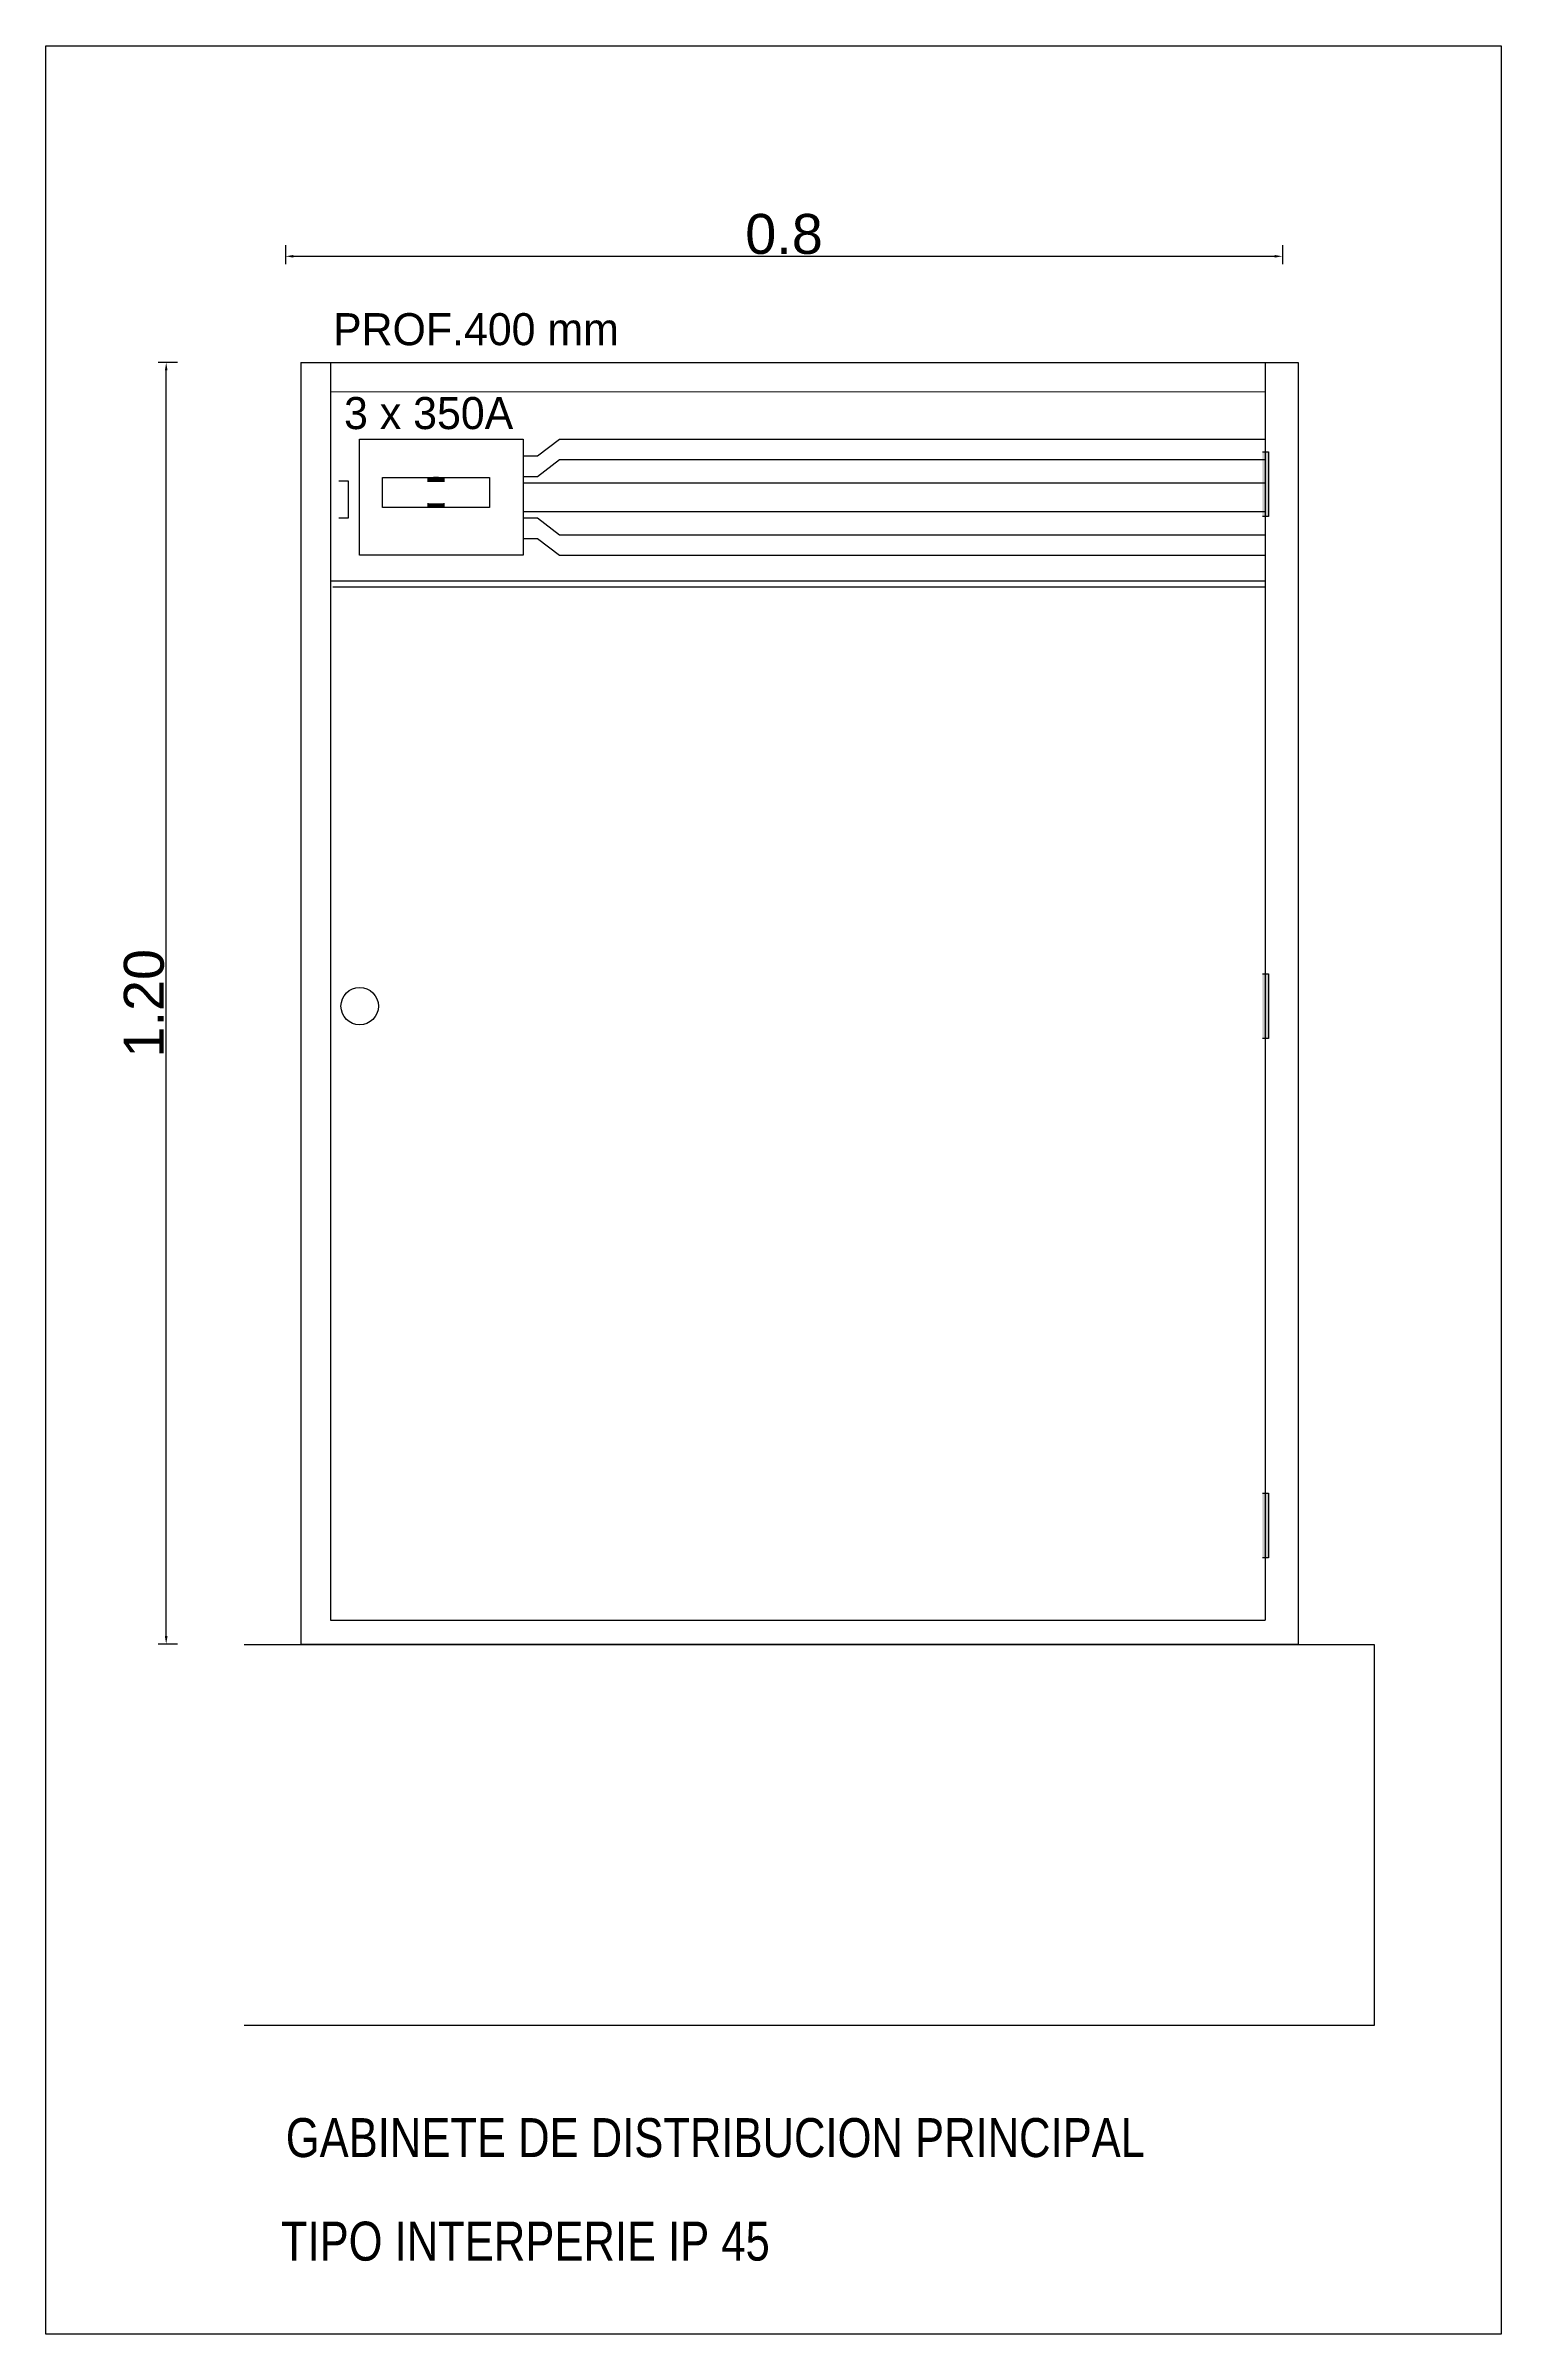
# Model space of a CAD drawing. Header units: millimetres. Extents: x 0 to 13122405194, y 0 to 58356550662.
# Drawn here: x 13122386855.42 to 13122386864.52, y 58356545274.59 to 58356545288.9 of the extents above; entities that cross this region are included whole.
import ezdxf

# ---------------------------------------------------------------- set-up
doc = ezdxf.new("R2010")
doc.units = ezdxf.units.MM
doc.linetypes.add('HIDDEN', pattern=[0.375, 0.25, -0.125])
doc.layers.add('ACHURADO', color=14, linetype='Continuous', lineweight=0)
doc.layers.add('ES-COTAS', color=251, linetype='Continuous')
doc.layers.add('textos', color=6, linetype='Continuous')
doc.styles.add('ROMANC', font='arial.ttf', dxfattribs={"height": 0.2})
doc.styles.add('ROMANS-DELGADO', font='romans.shx', dxfattribs={"width": 0.8})
doc.styles.add('style1', font='')
doc.styles.add('UIS-DIRECTRIZ', font='swisse.ttf')
doc.styles.get('style1').set_extended_font_data('Square721 Ex BT')
doc.dimstyles.new('TC-20-60', dxfattribs={"dimtxt": 0.032, "dimasz": 0.016, "dimexe": 0.02, "dimexo": 0.035, "dimgap": 0.01, "dimtad": 1, "dimzin": 4, "dimdsep": 46, "dimtxsty": 'ROMANS-DELGADO', "dimblk": 'DOT', "dimcen": 0, "dimclrd": 256, "dimclre": 256, "dimclrt": 2, "dimadec": 0, "dimazin": 0, "dimtfac": 1, "dimtofl": 0, "dimtmove": 2, "dimatfit": 3, "dimfxl": 0.035, "dimfxlon": 1, "dimtolj": 1, "dimtzin": 0, "dimarcsym": 0})
doc.dimstyles.new('TC-25--ESTRIBOS', dxfattribs={"dimtxt": 0.05, "dimasz": 0.05, "dimexe": 0.05, "dimexo": 0.04, "dimgap": 0.01, "dimtad": 1, "dimzin": 4, "dimdsep": 46, "dimtxsty": 'UIS-DIRECTRIZ', "dimcen": 0.09, "dimclrd": 256, "dimclre": 256, "dimclrt": 3, "dimadec": 0, "dimazin": 0, "dimtfac": 1, "dimtofl": 0, "dimtmove": 2, "dimatfit": 3, "dimfxl": 0.07, "dimfxlon": 1, "dimtolj": 1, "dimtzin": 0, "dimarcsym": 0})

# ---------------------------------------------------------------- blocks, each defined once
blk = doc.blocks.new('*D19')
at = {"layer": 'Defpoints', "color": 0, "transparency": 16777216}
for p in [(13122386856.91823, 58356545288.44481), (13122386863.15525, 58356545288.44467), (13122386863.15523, 58356545287.5857)]:
    blk.add_point(p, dxfattribs=at)
at = {"layer": 'ES-COTAS', "lineweight": -2, "transparency": 16777216}
for p, q in [((13122386856.91822, 58356545287.65584), (13122386856.91821, 58356545287.53584)), ((13122386863.15523, 58356545287.6557), (13122386863.15523, 58356545287.5357))]:
    blk.add_line(p, q, dxfattribs=at)
at = {"layer": 'ES-COTAS', "linetype": 'Continuous', "lineweight": -2, "transparency": 16777216}
blk.add_line((13122386856.96821, 58356545287.58584), (13122386863.10523, 58356545287.5857), dxfattribs=at)
at = {"layer": 'ES-COTAS', "transparency": 16777216}
for points in [[(13122386856.96821, 58356545287.59417), (13122386856.96821, 58356545287.57751), (13122386856.91821, 58356545287.58584)], [(13122386863.10523, 58356545287.59403), (13122386863.10523, 58356545287.57737), (13122386863.15523, 58356545287.5857)]]:
    blk.add_solid(points, dxfattribs=at)
at = {"layer": 'ES-COTAS', "color": 3, "transparency": 16777216, "insert": (13122386860.03673, 58356545287.72407), "char_height": 0.25, "attachment_point": 5, "rotation": 359.998738, "style": 'UIS-DIRECTRIZ'}
blk.add_mtext('\\A1;{\\C8;0.8}', dxfattribs=at)
blk = doc.blocks.new('*D20')
at = {"layer": 'Defpoints', "color": 0, "transparency": 16777216}
for p in [(13122386856.17196, 58356545286.92173), (13122386857.01475, 58356545286.92173), (13122386857.01475, 58356545278.90269)]:
    blk.add_point(p, dxfattribs=at)
at = {"layer": 'ES-COTAS', "lineweight": -2, "transparency": 16777216}
for p, q in [((13122386856.24197, 58356545286.92173), (13122386856.12197, 58356545286.92173)), ((13122386856.24197, 58356545278.90269), (13122386856.12197, 58356545278.90269))]:
    blk.add_line(p, q, dxfattribs=at)
at = {"layer": 'ES-COTAS', "linetype": 'Continuous', "lineweight": -2, "transparency": 16777216}
blk.add_line((13122386856.17196, 58356545278.95269), (13122386856.17196, 58356545286.87173), dxfattribs=at)
at = {"layer": 'ES-COTAS', "transparency": 16777216}
for points in [[(13122386856.16363, 58356545286.87173), (13122386856.1803, 58356545286.87173), (13122386856.17196, 58356545286.92173)], [(13122386856.16363, 58356545278.95269), (13122386856.1803, 58356545278.95269), (13122386856.17196, 58356545278.90269)]]:
    blk.add_solid(points, dxfattribs=at)
at = {"layer": 'ES-COTAS', "color": 3, "transparency": 16777216, "insert": (13122386856.03368, 58356545282.91219), "char_height": 0.25, "attachment_point": 5, "rotation": 90, "style": 'UIS-DIRECTRIZ'}
blk.add_mtext('\\A1;{\\C8;1.20}', dxfattribs=at)
blk = doc.blocks.new('*D90')
at = {"lineweight": -2, "transparency": 16777216}
blk.add_line((13122391792.61135, 58356547659.81078), (13122391792.61322, 58356547659.84573), dxfattribs=at)
at = {"layer": 'Defpoints', "color": 0, "transparency": 16777216}
for p in [(13122391792.61322, 58356547659.51756), (13122391792.58397, 58356547659.26158), (0, 0)]:
    blk.add_point(p, dxfattribs=at)
at = {"color": 2, "transparency": 16777216, "insert": (13122391792.58723, 58356547659.68662), "char_height": 0.032, "attachment_point": 5, "rotation": 90, "style": 'ROMANS-DELGADO'}
blk.add_mtext('\\A1;13122391792.58', dxfattribs=at)
blk = doc.blocks.new('_DOT')
at = {"color": 0, "linetype": 'ByBlock'}
blk.add_line((-0.5, 0), (-1, 0), dxfattribs=at)
at = {"color": 0, "linetype": 'ByBlock', "const_width": 0.5}
blk.add_lwpolyline([(-0.25, 0, 1), (0.25, 0, 1)], format="xyb", close=True, dxfattribs=at)
blk = doc.blocks.new('*D91')
at = {"lineweight": -2, "transparency": 16777216}
blk.add_line((13122391793.1024, 58356547659.20188), (13122391793.13714, 58356547659.19759), dxfattribs=at)
at = {"layer": 'Defpoints', "color": 0, "transparency": 16777216}
for p in [(13122391792.58399, 58356547659.26164), (13122391792.80531, 58356547659.19759), (0, 0)]:
    blk.add_point(p, dxfattribs=at)
at = {"color": 2, "transparency": 16777216, "insert": (13122391792.97622, 58356547659.22359), "char_height": 0.032, "attachment_point": 5, "style": 'ROMANS-DELGADO'}
blk.add_mtext('\\A1;58356547659.26', dxfattribs=at)
blk = doc.blocks.new('*D92')
at = {"lineweight": -2, "transparency": 16777216}
blk.add_line((13122391830.47025, 58356547671.15835), (13122391830.46899, 58356547671.19333), dxfattribs=at)
at = {"layer": 'Defpoints', "color": 0, "transparency": 16777216}
for p in [(13122391830.46899, 58356547670.86638), (13122391830.48684, 58356547670.6612), (0, 0)]:
    blk.add_point(p, dxfattribs=at)
at = {"color": 2, "transparency": 16777216, "insert": (13122391830.443, 58356547671.03484), "char_height": 0.032, "attachment_point": 5, "rotation": 90, "style": 'ROMANS-DELGADO'}
blk.add_mtext('\\A1;13122391830.49', dxfattribs=at)
blk = doc.blocks.new('*D93')
at = {"lineweight": -2, "transparency": 16777216}
blk.add_line((13122391830.96733, 58356547670.5443), (13122391831.00121, 58356547670.53551), dxfattribs=at)
at = {"layer": 'Defpoints', "color": 0, "transparency": 16777216}
for p in [(13122391830.48653, 58356547670.65998), (13122391830.66938, 58356547670.53551), (0, 0)]:
    blk.add_point(p, dxfattribs=at)
at = {"color": 2, "transparency": 16777216, "insert": (13122391830.8403, 58356547670.56151), "char_height": 0.032, "attachment_point": 5, "style": 'ROMANS-DELGADO'}
blk.add_mtext('\\A1;58356547670.66', dxfattribs=at)
blk = doc.blocks.new('*D94')
at = {"lineweight": -2, "transparency": 16777216}
blk.add_line((13122391876.57101, 58356547684.03751), (13122391876.57139, 58356547684.07251), dxfattribs=at)
at = {"layer": 'Defpoints', "color": 0, "transparency": 16777216}
for p in [(13122391876.57139, 58356547683.74434), (13122391876.56645, 58356547683.58219), (0, 0)]:
    blk.add_point(p, dxfattribs=at)
at = {"color": 2, "transparency": 16777216, "insert": (13122391876.5454, 58356547683.91341), "char_height": 0.032, "attachment_point": 5, "rotation": 90, "style": 'ROMANS-DELGADO'}
blk.add_mtext('\\A1;13122391876.57', dxfattribs=at)
blk = doc.blocks.new('*D95')
at = {"lineweight": -2, "transparency": 16777216}
blk.add_line((13122391877.02594, 58356547683.5768), (13122391877.06094, 58356547683.57635), dxfattribs=at)
at = {"layer": 'Defpoints', "color": 0, "transparency": 16777216}
for p in [(13122391876.56646, 58356547683.58225), (13122391876.72911, 58356547683.57635), (0, 0)]:
    blk.add_point(p, dxfattribs=at)
at = {"color": 2, "transparency": 16777216, "insert": (13122391876.90003, 58356547683.60235), "char_height": 0.032, "attachment_point": 5, "style": 'ROMANS-DELGADO'}
blk.add_mtext('\\A1;58356547683.58', dxfattribs=at)
blk = doc.blocks.new('*D96')
at = {"lineweight": -2, "transparency": 16777216}
blk.add_line((13122391847.20571, 58356547658.18855), (13122391847.20669, 58356547658.22354), dxfattribs=at)
at = {"layer": 'Defpoints', "color": 0, "transparency": 16777216}
for p in [(13122391847.20669, 58356547657.89659), (13122391847.19185, 58356547657.65804), (0, 0)]:
    blk.add_point(p, dxfattribs=at)
at = {"color": 2, "transparency": 16777216, "insert": (13122391847.1807, 58356547658.06506), "char_height": 0.032, "attachment_point": 5, "rotation": 90, "style": 'ROMANS-DELGADO'}
blk.add_mtext('\\A1;13122391847.19', dxfattribs=at)
blk = doc.blocks.new('*D97')
at = {"lineweight": -2, "transparency": 16777216}
blk.add_line((13122391847.71293, 58356547657.55618), (13122391847.74721, 58356547657.5491), dxfattribs=at)
at = {"layer": 'Defpoints', "color": 0, "transparency": 16777216}
for p in [(13122391847.1915, 58356547657.65663), (13122391847.41538, 58356547657.5491), (0, 0)]:
    blk.add_point(p, dxfattribs=at)
at = {"color": 2, "transparency": 16777216, "insert": (13122391847.5863, 58356547657.5751), "char_height": 0.032, "attachment_point": 5, "style": 'ROMANS-DELGADO'}
blk.add_mtext('\\A1;58356547657.66', dxfattribs=at)
blk = doc.blocks.new('*D98')
at = {"lineweight": -2, "transparency": 16777216}
blk.add_line((13122391851.56101, 58356547695.33419), (13122391851.5671, 58356547695.36866), dxfattribs=at)
at = {"layer": 'Defpoints', "color": 0, "transparency": 16777216}
for p in [(13122391851.5671, 58356547695.04171), (13122391851.49037, 58356547694.89902), (0, 0)]:
    blk.add_point(p, dxfattribs=at)
at = {"color": 2, "transparency": 16777216, "insert": (13122391851.54111, 58356547695.21017), "char_height": 0.032, "attachment_point": 5, "rotation": 90, "style": 'ROMANS-DELGADO'}
blk.add_mtext('\\A1;13122391851.49', dxfattribs=at)
blk = doc.blocks.new('*D99')
at = {"lineweight": -2, "transparency": 16777216}
blk.add_line((13122391852.04757, 58356547694.87252), (13122391852.08253, 58356547694.87074), dxfattribs=at)
at = {"layer": 'Defpoints', "color": 0, "transparency": 16777216}
for p in [(13122391851.49039, 58356547694.89908), (13122391851.7507, 58356547694.87074), (0, 0)]:
    blk.add_point(p, dxfattribs=at)
at = {"color": 2, "transparency": 16777216, "insert": (13122391851.92161, 58356547694.89674), "char_height": 0.032, "attachment_point": 5, "style": 'ROMANS-DELGADO'}
blk.add_mtext('\\A1;58356547694.90', dxfattribs=at)

msp = doc.modelspace()

# ---------------------------------------------------------------- hatches: boundary and pattern name
for points in [[(13122386863.02933, 58356545286.36337), (13122386863.06694, 58356545286.36337), (13122386863.06694, 58356545285.95745), (13122386863.02933, 58356545285.95745)], [(13122386863.02933, 58356545283.09708), (13122386863.06694, 58356545283.09708), (13122386863.06694, 58356545282.69115), (13122386863.02933, 58356545282.69115)], [(13122386863.02933, 58356545279.84824), (13122386863.06694, 58356545279.84824), (13122386863.06694, 58356545279.44231), (13122386863.02933, 58356545279.44231)]]:
    msp.add_hatch(color=256).paths.add_polyline_path(points)
h = msp.add_hatch()
h.set_pattern_fill('AR-B88', color=256, scale=0.0044)
h.set_pattern_definition([(0, (13122386861.519, 58356545278.1948), (0, 0.89408), []), (90, (13122386861.519, 58356545278.1948), (-0.44704, 0.89408), [0.89408, -0.89408])])
h.paths.add_polyline_path([(13122386863.72745, 58356545278.8998), (13122386856.65961, 58356545278.8998), (13122386856.65961, 58356545276.51571), (13122386863.72745, 58356545276.51571)])
at = {"layer": 'ACHURADO', "lineweight": 25}
for points in [[(13122386857.81057, 58356545286.20184), (13122386857.81057, 58356545286.17431), (13122386857.90777, 58356545286.17431), (13122386857.90777, 58356545286.20184)], [(13122386857.81057, 58356545286.0407), (13122386857.81057, 58356545286.01318), (13122386857.90777, 58356545286.01318), (13122386857.90777, 58356545286.0407)]]:
    msp.add_hatch(color=7, dxfattribs=at).paths.add_polyline_path(points)

# ---------------------------------------------------------------- linework, layer by layer
for points in [[(13122386855.41867, 58356545288.90296), (13122386864.52296, 58356545288.90296), (13122386864.52296, 58356545274.58511), (13122386855.41867, 58356545274.58511)], [(13122386863.02933, 58356545286.36337), (13122386863.06694, 58356545286.36337), (13122386863.06694, 58356545285.95745), (13122386863.02933, 58356545285.95745)], [(13122386863.02933, 58356545283.09708), (13122386863.06694, 58356545283.09708), (13122386863.06694, 58356545282.69115), (13122386863.02933, 58356545282.69115)], [(13122386863.02933, 58356545279.84824), (13122386863.06694, 58356545279.84824), (13122386863.06694, 58356545279.44231), (13122386863.02933, 58356545279.44231)], [(13122386856.65961, 58356545278.8998), (13122386863.72745, 58356545278.8998), (13122386863.72745, 58356545276.51571), (13122386856.65961, 58356545276.51571)]]:
    msp.add_lwpolyline(points, close=True)
at = {"layer": 'ACHURADO', "color": 7, "lineweight": 25}
for p, q in [((13122386857.01474, 58356545286.9217), (13122386863.25176, 58356545286.92143)), ((13122386857.01474, 58356545286.9217), (13122386857.01474, 58356545278.90266)), ((13122386857.1987, 58356545286.9217), (13122386857.1987, 58356545279.05331)), ((13122386863.04683, 58356545286.92143), (13122386863.04683, 58356545279.05305)), ((13122386863.25176, 58356545286.92143), (13122386863.25176, 58356545278.90252)), ((13122386857.1987, 58356545286.73895), (13122386863.04683, 58356545286.73882)), ((13122386857.52557, 58356545286.01318), (13122386857.52557, 58356545286.20184)), ((13122386857.52557, 58356545286.20184), (13122386858.19356, 58356545286.20184)), ((13122386857.81057, 58356545286.17431), (13122386857.81057, 58356545286.20184)), ((13122386857.876, 58356545286.20184), (13122386857.8431, 58356545286.20184)), ((13122386857.90777, 58356545286.20184), (13122386857.90777, 58356545286.17431)), ((13122386858.19356, 58356545286.20184), (13122386858.19356, 58356545286.01318)), ((13122386858.19356, 58356545286.01318), (13122386857.52557, 58356545286.01318)), ((13122386857.81057, 58356545286.01318), (13122386857.81057, 58356545286.0407)), ((13122386857.90777, 58356545286.0407), (13122386857.90777, 58356545286.01318)), ((13122386863.04683, 58356545285.55341), (13122386857.1987, 58356545285.55368)), ((13122386863.04683, 58356545285.51555), (13122386857.21389, 58356545285.51568)), ((13122386857.1987, 58356545279.05331), (13122386863.04683, 58356545279.05305)), ((13122386857.01474, 58356545278.90266), (13122386863.25176, 58356545278.90252))]:
    msp.add_line(p, q, dxfattribs=at)
at = {"layer": 'ACHURADO', "color": 7, "linetype": 'HIDDEN', "lineweight": 25, "ltscale": 10}
for p, q in [((13122386858.49507, 58356545286.33759), (13122386858.63176, 58356545286.44219)), ((13122386858.63176, 58356545286.44219), (13122386863.04683, 58356545286.44219)), ((13122386858.40451, 58356545286.33759), (13122386858.49507, 58356545286.33759)), ((13122386858.49507, 58356545286.20895), (13122386858.63176, 58356545286.31369)), ((13122386858.63176, 58356545286.31369), (13122386863.04683, 58356545286.31342)), ((13122386858.40451, 58356545286.20895), (13122386858.49507, 58356545286.20895)), ((13122386858.40451, 58356545286.16814), (13122386863.04683, 58356545286.168)), ((13122386858.40451, 58356545285.98941), (13122386863.04683, 58356545285.98928)), ((13122386858.40451, 58356545285.94872), (13122386858.49507, 58356545285.94872)), ((13122386858.49507, 58356545285.94872), (13122386858.63176, 58356545285.84399)), ((13122386858.40451, 58356545285.82009), (13122386858.49507, 58356545285.82009)), ((13122386858.49507, 58356545285.82009), (13122386858.63176, 58356545285.71535)), ((13122386858.49507, 58356545285.82009), (13122386858.63176, 58356545285.71535)), ((13122386858.63176, 58356545285.84399), (13122386863.04683, 58356545285.84372)), ((13122386858.63176, 58356545285.71535), (13122386863.04683, 58356545285.71508))]:
    msp.add_line(p, q, dxfattribs=at)
at = {"layer": 'ACHURADO', "color": 7, "linetype": 'HIDDEN', "lineweight": 25, "ltscale": 0.07}
msp.add_lwpolyline([(13122386857.38062, 58356545286.44219), (13122386858.40451, 58356545286.44219), (13122386858.40451, 58356545285.71535), (13122386857.38062, 58356545285.71535)], close=True, dxfattribs=at)
at = {"layer": 'ACHURADO', "color": 7, "lineweight": 25}
msp.add_lwpolyline([(13122386857.25117, 58356545286.18049), (13122386857.31049, 58356545286.18049), (13122386857.31049, 58356545285.94738), (13122386857.25117, 58356545285.94738)], close=True, dxfattribs=at)
at = {"layer": 'textos', "color": 7}
msp.add_circle((13122386857.38236, 58356545282.89432), 0.11701, dxfattribs=at)

# ---------------------------------------------------------------- texts
at = {"color": 7, "style": 'ROMANC', "width": 0.8}
for s, p in [('GABINETE DE DISTRIBUCION PRINCIPAL', (13122386856.92001, 58356545275.69343)), ('TIPO INTERPERIE IP 45', (13122386856.88936, 58356545275.04568))]:
    msp.add_text(s, height=0.2438156, dxfattribs=at).set_placement(p)
at = {"layer": 'textos', "color": 7, "lineweight": 25, "style": 'style1'}
for s, height, p in [('PROF.400 mm', 0.2005211, (13122386857.2153, 58356545287.02953)), ('3 x 350A', 0.200521, (13122386857.28457, 58356545286.50463))]:
    msp.add_text(s, height=height, dxfattribs=at).set_placement(p)

# ---------------------------------------------------------------- dimensions: what is measured, and where the dimension line sits
at = {"color": 32, "true_color": 0xcd6928}
for feature_location, offset, dtype, picture, middle in [((13122391851.4903697968, 58356547694.899017334), (0.0767307281, 0.1426925659), 1, '*D98', (13122391851.5411090851, 58356547695.2101669312)), ((13122391851.4903907776, 58356547694.8990783691), (0.2603092194, -0.0283355713), 0, '*D99', (13122391851.9216098785, 58356547694.8967437744)), ((13122391876.566450119, 58356547683.5821914673), (0.004940033, 0.162147522), 1, '*D94', (13122391876.5454006195, 58356547683.9134063721)), ((13122391876.5664596558, 58356547683.5822525024), (0.162651062, -0.0059051514), 0, '*D95', (13122391876.9000301361, 58356547683.6023483276)), ((13122391830.4868392944, 58356547670.6612014771), (-0.0178489685, 0.2051773071), 1, '*D92', (13122391830.4430007935, 58356547671.0348434448)), ((13122391830.486530304, 58356547670.6599807739), (0.182849884, -0.1244735718), 0, '*D93', (13122391830.8402996063, 58356547670.5615081787)), ((13122391792.5839691162, 58356547659.2615814209), (0.0292510986, 0.2559814453), 1, '*D90', (13122391792.5872306824, 58356547659.6866226196)), ((13122391792.583990097, 58356547659.2616424561), (0.2213191986, -0.0640487671), 0, '*D91', (13122391792.9762191772, 58356547659.2235870361)), ((13122391847.1918506622, 58356547657.6580429077), (0.0148391724, 0.2385482788), 1, '*D96', (13122391847.1807003021, 58356547658.0650634766)), ((13122391847.1914997101, 58356547657.6566314697), (0.2238807678, -0.1075286865), 0, '*D97', (13122391847.5862998962, 58356547657.5751037598))]:
    dim = msp.add_ordinate_dim(feature_location=feature_location, offset=offset, dtype=dtype, origin=(0, 0), dimstyle='TC-20-60', dxfattribs=at)
    dim.commit()
    dim.dimension.update_dxf_attribs({"geometry": picture, "text_midpoint": middle})
at = {"layer": 'ES-COTAS'}
for p1, p2, distance, text, picture, middle in [((13122386856.91823, 58356545288.44481), (13122386863.15525, 58356545288.44467), -0.85897, '{\\C8;0.8}', '*D19', (13122386860.03673, 58356545287.72407)), ((13122386857.01474, 58356545278.90266), (13122386857.01474, 58356545286.9217), 0.84278, '{\\C8;1.20}', '*D20', (13122386856.03368, 58356545282.91219))]:
    dim = msp.add_aligned_dim(p1=p1, p2=p2, distance=distance, text=text, dimstyle='TC-25--ESTRIBOS', override={"dimtxt": 0.25}, dxfattribs=at)
    dim.commit()
    dim.dimension.update_dxf_attribs({"geometry": picture, "text_midpoint": middle})

doc.saveas('drawing.dxf')
